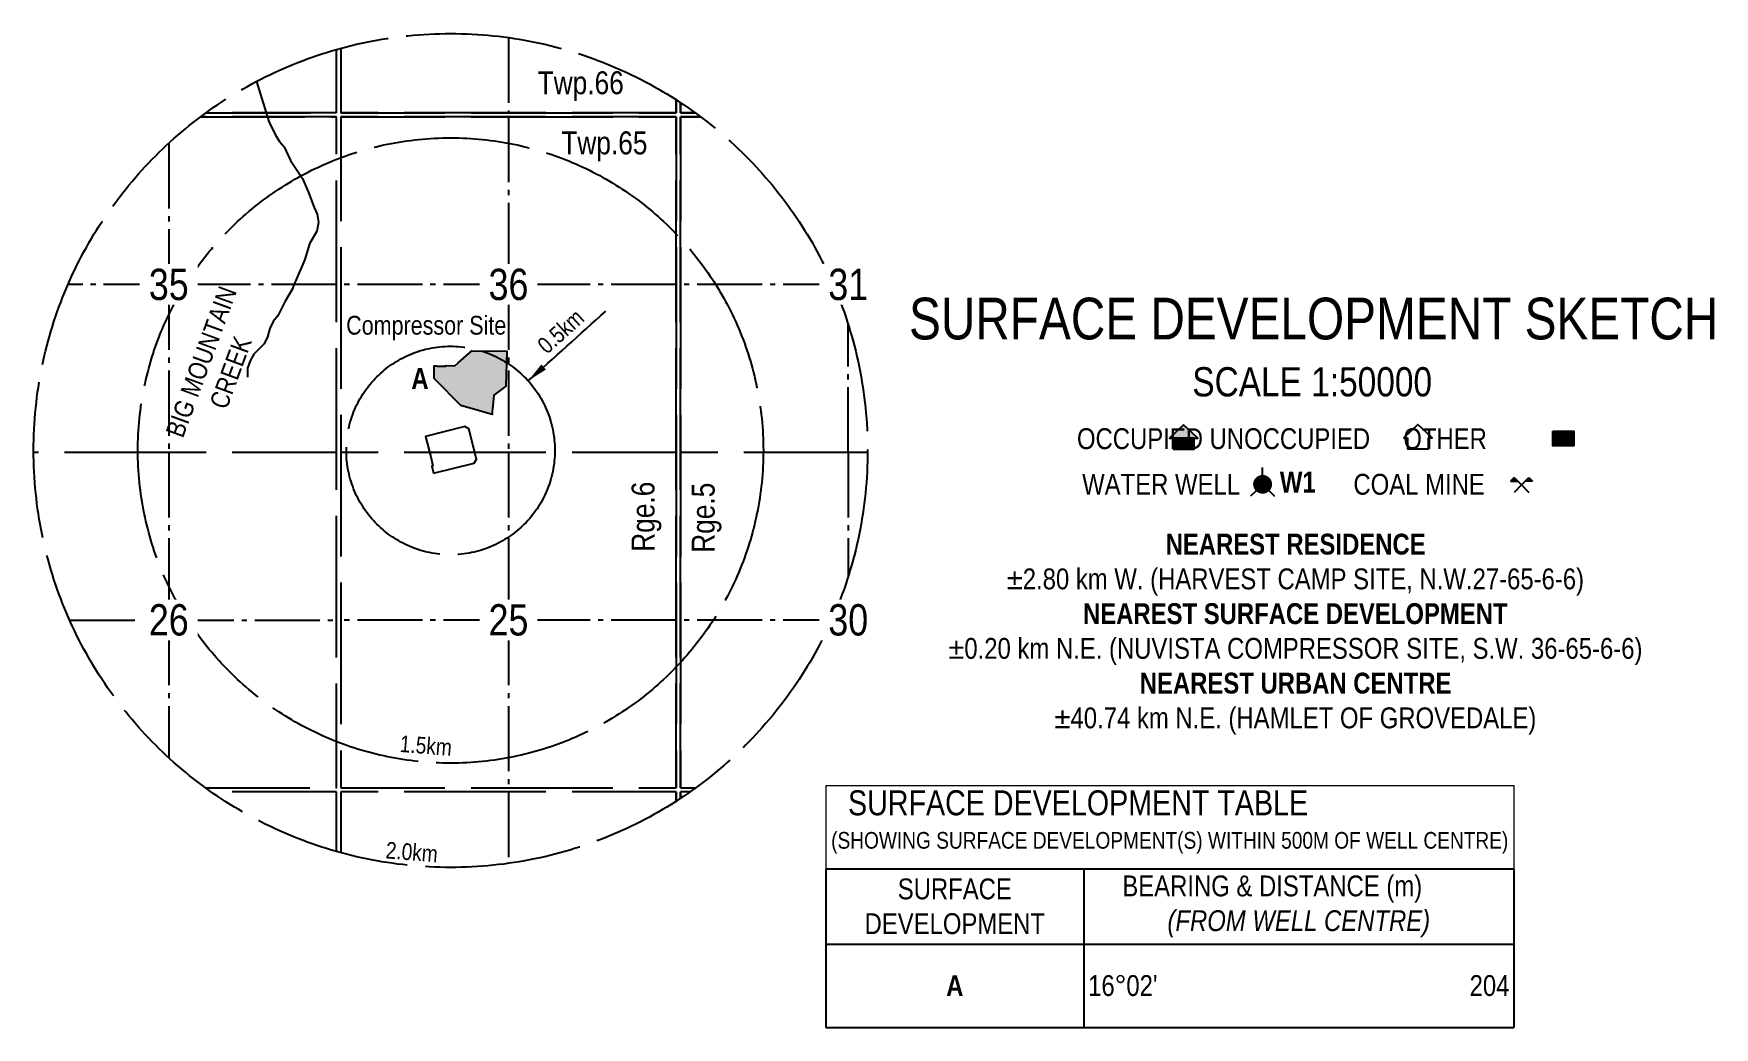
# Model space of a CAD drawing. Extents: x 382851 to 390193, y 6055218 to 6059732.
# Drawn here: x 382851 to 383658, y 6057958 to 6058435 of the extents above; entities that cross this region are included whole.
import ezdxf
from ezdxf.enums import TextEntityAlignment as Align

# ---------------------------------------------------------------- set-up
doc = ezdxf.new("R2010")
doc.units = 0
doc.header["$LTSCALE"] = 5
for name, pattern in [('foc-BUFFER', [16.75, 15, -1.75]), ('foc-QUARTERLINE', [33, 25, -3, 2, -3]), ('foc-UNSURVEYED', [12.5, 10, -2.5])]:
    doc.linetypes.add(name, pattern=pattern)
doc.layers.get('Defpoints').update_dxf_attribs({"color": 9})
for name, color, linetype in [('AS-RESIDENCE', 14, 'Continuous'), ('AS-SYMBOL', 7, 'Continuous'), ('AUX-BUFFER', 7, 'foc-BUFFER'), ('CG-NOTES', 7, 'Continuous'), ('DETAIL-T', 7, 'Continuous'), ('F-WS-S', 8, 'Continuous'), ('L-QSEC', 8, 'foc-QUARTERLINE'), ('L-USEC', 7, 'foc-UNSURVEYED'), ('P-PROPOSED', 10, 'Continuous'), ('S-7', 6, 'Continuous'), ('T-WATER', 160, 'Continuous'), ('T-WATER-T', 170, 'Continuous')]:
    doc.layers.add(name, color=color, linetype=linetype)
doc.styles.add('0', font='ARIALN.TTF')
doc.styles.add('100L', font='ARIALN.TTF', dxfattribs={"height": 11})
doc.styles.add('120', font='ARIALN.TTF', dxfattribs={"height": 13})
doc.styles.add('60L', font='ARIALN.TTF', dxfattribs={"height": 7.35})
doc.styles.add('80CG', font='ARIALN.TTF', dxfattribs={"height": 10})
doc.styles.add('BOLD', font='ARIALNB.TTF')
doc.styles.add('TXT', font='ARIALN.TTF', dxfattribs={"height": 0.2})
doc.dimstyles.new('Compass 5 000', dxfattribs={"dimscale": 5, "dimtxt": 9, "dimasz": 2, "dimexe": 0.2, "dimexo": 0.0625, "dimgap": 0.5, "dimtad": 0, "dimtih": 1, "dimtoh": 1, "dimzin": 0, "dimdsep": 46, "dimtxsty": '80CG', "dimcen": 0.1, "dimse1": 1, "dimse2": 1, "dimclrd": 256, "dimclrt": 256, "dimaunit": 1, "dimadec": 4, "dimazin": 0, "dimtfac": 0.06, "dimtofl": 0, "dimtmove": 0, "dimatfit": 1, "dimfxl": 0.2, "dimtolj": 1, "dimtzin": 0, "dimlwd": -1, "dimarcsym": 0})

msp = doc.modelspace()

# ---------------------------------------------------------------- texts
at = {"style": '100L'}
for s, rotation, p in [('Twp.66', 359.999962, (383113.871, 6058406.154)), ('Twp.65', 359.999962, (383125.228, 6058377.304)), ('Rge.6', 89.999962, (383149.263, 6058203.464)), ('Rge.5', 89.999962, (383178.113, 6058202.98))]:
    msp.add_text(s, height=11, rotation=rotation, dxfattribs=at).set_placement(p, align=Align.CENTER)
at = {"char_height": 8, "attachment_point": 1, "rotation": 355.497063, "style": '60L'}
for s, insert in [('1.5km', (383027.489, 6058098.627)), ('2.0km', (383020.734, 6058047.553))]:
    msp.add_mtext_dynamic_manual_height_columns(s, width=28.39186, gutter_width=47.5, heights=[0], dxfattribs=dict(at, insert=insert))
at = {"layer": 'AS-RESIDENCE', "style": '80CG'}
msp.add_text('Compressor Site', height=9, dxfattribs=at).set_placement((383001.39, 6058290.829))
at = {"layer": 'CG-NOTES'}
for s, insert, char_height, width, attachment_point, style in [('{\\fArial Narrow|b1|i0|c0|p34;\\C14;A}', (383036.764, 6058269.787), 10, 118.82186, 5, '0'), ('{\\H0.83333x;OCCUPIED^IUNOCCUPIED^I    OTHER}', (383450.191, 6058245.907), 12, 324.7071, 2, '80CG'), ('\\pi0.13844;{\\H0.83333x;WATER WELL}', (383354.238, 6058224.033), 12, 75.42666, 1, '80CG'), ('\\pi0.33285;{\\H0.83333x;COAL MINE}', (383484.156, 6058224.033), 12, 62.52084, 1, '80CG'), ('\\pi144.55;{\\fArial Narrow|b1|i0|c0|p34;NEAREST RESIDENCE}\\P\\pi68.352;±2.80 km W. (HARVEST CAMP SITE, N.W.27-65-6-6)\\P\\pi104.93;{\\fArial Narrow|b1|i0|c0|p34;NEAREST SURFACE DEVELOPMENT}\\P\\pi40.337;±0.20 km N.E. (NUVISTA COMPRESSOR SITE, S.W. 36-65-6-6)\\P\\pi132.15;{\\fArial Narrow|b1|i0|c0|p34;NEAREST URBAN CENTRE}\\P\\pi91.258;±40.74 km N.E. (HAMLET OF GROVEDALE)', (383249.868, 6058195.31), 10, 412.39943, 1, '80CG')]:
    msp.add_mtext(s, dxfattribs=dict(at, insert=insert, char_height=char_height, width=width, attachment_point=attachment_point, style=style))
at = {"layer": 'DETAIL-T', "color": 3, "insert": (383268.927, 6058308.533), "char_height": 20, "width": 390.0592, "attachment_point": 1, "style": '80CG'}
msp.add_mtext('\\pi2.3966;SURFACE DEVELOPMENT SKETCH\\P\\pi138.28;{\\H0.7x;SCALE 1:50000}', dxfattribs=at)
at = {"layer": 'T-WATER-T', "style": 'BOLD'}
msp.add_text('W1', height=10, dxfattribs=at).set_placement((383449.214, 6058215.073))

# ---------------------------------------------------------------- blocks, each defined once
blk = doc.blocks.new('res_abd')
at = {"color": 14}
blk.add_lwpolyline([(-1.13, -0.57), (-1.13, -1.62), (0.87, -1.62), (0.87, -0.57), (1.22, -0.57), (-0.13, 0.69), (-1.49, -0.57)], close=True, dxfattribs=at)
blk = doc.blocks.new('res_other')
blk.add_hatch(color=14).paths.add_polyline_path([(-1.09, 0.73), (0.91, 0.73), (0.91, -0.69), (-1.09, -0.69)])
at = {"color": 14}
blk.add_lwpolyline([(-1.09, 0.73), (0.91, 0.73), (0.91, -0.69), (-1.09, -0.69)], close=True, dxfattribs=at)
blk = doc.blocks.new('res_occ')
for points in [[(0.1, 0.89), (-1.26, -0.37), (1.46, -0.37)], [(-0.9, -1.43), (1.1, -1.43), (1.1, -0.37), (-0.9, -0.37)]]:
    blk.add_hatch(color=14).paths.add_polyline_path(points)
at = {"color": 14}
for points in [[(0.1, 0.89), (-1.26, -0.37), (1.46, -0.37)], [(-0.9, -1.43), (1.1, -1.43), (1.1, -0.37), (-0.9, -0.37)]]:
    blk.add_lwpolyline(points, close=True, dxfattribs=at)
blk = doc.blocks.new('WAT')
h = blk.add_hatch(color=255)
h.dxf.hatch_style = 1
edge = h.paths.add_edge_path()
edge.add_arc((0, 0), 0.9, 0, 360)
at = {"color": 170}
for p, q in [((0, 0.82), (0, 1.63)), ((-0.58, -0.58), (-1.15, -1.15)), ((0.58, -0.58), (1.15, -1.15))]:
    blk.add_line(p, q, dxfattribs=at)
blk.add_circle((0, 0), 0.8, dxfattribs=at)
blk = doc.blocks.new('Mine')
at = {"layer": 'AS-SYMBOL'}
h = blk.add_hatch(color=161, dxfattribs=at)
h.dxf.hatch_style = 1
h.paths.add_polyline_path([(-0.71, 0.71), (-1.06, 0.35), (-0.35, 0.35)])
h = blk.add_hatch(color=161, dxfattribs=at)
h.dxf.hatch_style = 1
h.paths.add_polyline_path([(0.71, 0.71), (0.35, 0.35), (1.06, 0.35)])
at = {"layer": 'AS-SYMBOL', "color": 161}
for p, q in [((-0.71, 0.71), (-1.06, 0.35)), ((-1.06, 0.35), (-0.35, 0.35)), ((-0.71, 0.71), (0, 0)), ((0, 0), (-0.71, -0.71)), ((0, 0), (0.71, 0.71)), ((0, 0), (0.71, -0.71)), ((1.06, 0.35), (0.35, 0.35)), ((0.71, 0.71), (1.06, 0.35))]:
    blk.add_line(p, q, dxfattribs=at)
blk = doc.blocks.new('*T169')
at = {"layer": 'CG-NOTES', "color": 0, "lineweight": -2, "transparency": 16777216}
for p, q in [((0, -40), (123.82, -40)), ((0, -40), (0, -116.08)), ((123.82, -40), (123.82, -116.08)), ((330, -40), (330, -116.08)), ((0, -76.08), (330, -76.08)), ((0, -116.08), (330, -116.08))]:
    blk.add_line(p, q, dxfattribs=at)
at = {"layer": 'Defpoints', "color": 8, "linetype": 'ByBlock', "lineweight": 0, "transparency": 16777216}
for p, q in [((0, 0), (330, 0)), ((0, 0), (0, -40)), ((330, 0), (330, -40)), ((123.82, -40), (330, -40))]:
    blk.add_line(p, q, dxfattribs=at)
at = {"layer": 'CG-NOTES', "color": 154, "transparency": 16777216, "insert": (165, -2.33), "char_height": 12, "width": 325, "attachment_point": 2, "style": 'BOLD'}
blk.add_mtext('{\\fArial Narrow|b0|i0|c0|p34;\\C14;SURFACE DEVELOPMENT TABLE\\fArial Narrow|b1|i0|c0|p34;\\H0.99999x;                        \\fArial Narrow|b0|i0|c0|p34;\\H0.66667x;\\C7;(SHOWING SURFACE DEVELOPMENT(S) WITHIN 500M OF WELL CENTRE)}', dxfattribs=at)
at = {"layer": 'CG-NOTES', "transparency": 16777216, "char_height": 10, "attachment_point": 5, "style": '0'}
for s, insert, width in [('SURFACE DEVELOPMENT', (61.91, -58.04), 118.8219), ('BEARING & DISTANCE (m)         {\\fArial Narrow|b0|i1|c0|p34;(FROM WELL CENTRE)}', (226.91, -58.04), 201.1781), ('{\\fArial Narrow|b1|i0|c0|p34;\\C14;A}', (61.91, -96.08), 118.8219), ("16%%D02'                                               204", (226.91, -96.08), 201.1781)]:
    blk.add_mtext(s, dxfattribs=dict(at, insert=insert, width=width))

# ---------------------------------------------------------------- hatches: boundary and pattern name
at = {"layer": 'AS-RESIDENCE'}
h = msp.add_hatch(color=256, dxfattribs=at)
h.dxf.hatch_style = 1
h.paths.add_polyline_path([(383071.362, 6058253.562), (383071.349, 6058252.537), (383056.412, 6058256.827), (383054.944, 6058258.308), (383045.545, 6058267.79), (383043.57, 6058269.781), (383043.645, 6058275.786), (383044.628, 6058275.774), (383045.133, 6058275.768), (383045.644, 6058275.762), (383047.133, 6058275.742), (383048.144, 6058275.73), (383049.133, 6058275.718), (383049.14, 6058275.969), (383053.537, 6058275.899), (383055.046, 6058277.235), (383061.613, 6058283.06), (383078.429, 6058282.855), (383078.006, 6058266.086), (383072.256, 6058261.81), (383071.528, 6058255.072), (383071.419, 6058254.064)])

# ---------------------------------------------------------------- linework, layer by layer
msp.add_line((383355.204, 6058034.545), (383561.382, 6058034.545))
at = {"layer": 'AS-RESIDENCE', "color": 14}
for points in [[(383071.362, 6058253.562), (383071.349, 6058252.537), (383056.412, 6058256.827), (383054.944, 6058258.308), (383045.545, 6058267.79), (383043.57, 6058269.781), (383043.645, 6058275.786), (383044.628, 6058275.774), (383045.133, 6058275.768), (383045.644, 6058275.762), (383047.133, 6058275.742), (383048.144, 6058275.73), (383049.133, 6058275.718), (383049.14, 6058275.969), (383053.537, 6058275.899), (383055.046, 6058277.235), (383061.613, 6058283.06), (383078.429, 6058282.855), (383078.006, 6058266.086), (383072.256, 6058261.81), (383071.528, 6058255.072), (383071.419, 6058254.064), (383071.362, 6058253.562)], [(383580.201, 6058244.585), (383590.201, 6058244.585), (383590.201, 6058237.446), (383580.201, 6058237.446)]]:
    msp.add_lwpolyline(points, close=True, dxfattribs=at)
at = {"layer": 'AUX-BUFFER'}
for radius in [200, 150, 50]:
    msp.add_circle((383051.461, 6058235.235), radius, dxfattribs=at)
at = {"layer": 'L-QSEC', "color": 253, "ltscale": 0.25}
for p, q in [((383079.234, 6058433.297), (383079.234, 6058397.296)), ((383079.234, 6058395.284), (383079.234, 6058314.817)), ((382916.288, 6058382.64), (382916.288, 6058314.817)), ((382916.288, 6058314.817), (382867.976, 6058314.817)), ((382916.288, 6058314.817), (382916.288, 6058234.35)), ((382996.755, 6058314.817), (382916.288, 6058314.817)), ((383079.234, 6058314.817), (382998.767, 6058314.817)), ((383079.234, 6058314.817), (383079.234, 6058234.35)), ((383159.701, 6058314.817), (383079.234, 6058314.817)), ((383242.18, 6058314.817), (383161.713, 6058314.817)), ((383242.18, 6058234.35), (383242.18, 6058295.452)), ((382916.288, 6058234.35), (382916.288, 6058153.882)), ((383079.234, 6058234.35), (383079.234, 6058153.882)), ((383242.18, 6058234.35), (383242.18, 6058175.019)), ((382868.754, 6058153.882), (382916.288, 6058153.882)), ((382916.288, 6058153.882), (382916.288, 6058087.83)), ((382916.288, 6058153.882), (382996.755, 6058153.882)), ((383079.234, 6058153.882), (382998.767, 6058153.882)), ((383079.234, 6058153.882), (383079.234, 6058073.415)), ((383159.701, 6058153.882), (383079.234, 6058153.882)), ((383242.18, 6058153.882), (383161.713, 6058153.882)), ((383079.234, 6058071.403), (383079.234, 6058037.173))]:
    msp.add_line(p, q, dxfattribs=at)
at = {"layer": 'L-USEC', "color": 253}
for p, q in [((382996.755, 6058397.296), (382996.755, 6058427.608)), ((382998.767, 6058428.169), (382998.767, 6058397.296)), ((382996.755, 6058314.817), (382996.755, 6058395.284)), ((382998.767, 6058395.284), (382998.767, 6058314.817)), ((382996.755, 6058234.35), (382996.755, 6058314.817)), ((382998.767, 6058314.817), (382998.767, 6058234.35)), ((382916.288, 6058234.35), (382851.463, 6058234.35)), ((382996.755, 6058234.35), (382916.288, 6058234.35)), ((382996.755, 6058153.882), (382996.755, 6058234.35)), ((382998.767, 6058234.35), (382998.767, 6058153.882)), ((383079.234, 6058234.35), (382998.767, 6058234.35)), ((383159.701, 6058234.35), (383079.234, 6058234.35)), ((383242.18, 6058234.35), (383161.713, 6058234.35)), ((383251.459, 6058234.35), (383242.18, 6058234.35)), ((382996.755, 6058073.415), (382996.755, 6058153.882)), ((382998.767, 6058153.882), (382998.767, 6058073.415)), ((382933.926, 6058073.415), (382996.755, 6058073.415)), ((382996.755, 6058071.403), (382936.747, 6058071.403)), ((382996.755, 6058042.862), (382996.755, 6058071.403)), ((382998.767, 6058073.415), (383079.234, 6058073.415)), ((382998.767, 6058071.403), (382998.767, 6058042.302)), ((383079.234, 6058071.403), (382998.767, 6058071.403)), ((383079.234, 6058073.415), (383159.701, 6058073.415)), ((383159.701, 6058071.403), (383079.234, 6058071.403)), ((383161.713, 6058073.415), (383168.995, 6058073.415)), ((383166.174, 6058071.403), (383161.713, 6058071.403))]:
    msp.add_line(p, q, dxfattribs=at)
at = {"layer": 'L-USEC'}
for p, q in [((382934.259, 6058397.296), (382996.755, 6058397.296)), ((382996.755, 6058397.296), (382934.259, 6058397.296)), ((382998.767, 6058397.296), (383079.234, 6058397.296)), ((383079.234, 6058397.296), (382998.767, 6058397.296)), ((383079.234, 6058397.296), (383159.701, 6058397.296)), ((383159.701, 6058397.296), (383079.234, 6058397.296)), ((383159.701, 6058397.296), (383159.701, 6058403.414)), ((383159.701, 6058403.414), (383159.701, 6058397.296)), ((383161.713, 6058397.296), (383161.713, 6058402.101)), ((383161.713, 6058402.101), (383161.713, 6058397.296)), ((383168.663, 6058397.296), (383161.713, 6058397.296)), ((383161.713, 6058397.296), (383168.663, 6058397.296)), ((382931.526, 6058395.284), (382996.755, 6058395.284)), ((382996.755, 6058395.284), (382931.526, 6058395.284)), ((382998.767, 6058395.284), (383079.234, 6058395.284)), ((383079.234, 6058395.284), (382998.767, 6058395.284)), ((383079.234, 6058395.284), (383159.701, 6058395.284)), ((383159.701, 6058395.284), (383079.234, 6058395.284)), ((383159.701, 6058395.284), (383159.701, 6058314.817)), ((383159.701, 6058314.817), (383159.701, 6058395.284)), ((383161.713, 6058395.284), (383161.713, 6058314.817)), ((383171.395, 6058395.284), (383161.713, 6058395.284)), ((383161.713, 6058395.284), (383171.395, 6058395.284)), ((383161.713, 6058314.817), (383161.713, 6058395.284)), ((383159.701, 6058314.817), (383159.701, 6058234.35)), ((383159.701, 6058234.35), (383159.701, 6058314.817)), ((383161.713, 6058314.817), (383161.713, 6058234.35)), ((383161.713, 6058234.35), (383161.713, 6058314.817)), ((383159.701, 6058234.35), (383159.701, 6058153.882)), ((383159.701, 6058153.882), (383159.701, 6058234.35)), ((383161.713, 6058234.35), (383161.713, 6058153.882)), ((383161.713, 6058153.882), (383161.713, 6058234.35)), ((383159.701, 6058153.882), (383159.701, 6058073.415)), ((383159.701, 6058073.415), (383159.701, 6058153.882)), ((383161.713, 6058153.882), (383161.713, 6058073.415)), ((383161.713, 6058073.415), (383161.713, 6058153.882)), ((383159.701, 6058071.403), (383159.701, 6058067.057)), ((383159.701, 6058067.057), (383159.701, 6058071.403)), ((383161.713, 6058071.403), (383161.713, 6058068.369)), ((383161.713, 6058068.369), (383161.713, 6058071.403))]:
    msp.add_line(p, q, dxfattribs=at)
at = {"layer": 'P-PROPOSED', "flags": 128}
msp.add_lwpolyline([(383043.289, 6058224.292), (383062.748, 6058229.179), (383063.839, 6058231), (383060.168, 6058245.646), (383058.347, 6058246.736), (383039.473, 6058242.007), (383041.93, 6058232.2), (383042.97, 6058227.81), (383042.483, 6058227.698), (383043.289, 6058224.292)], dxfattribs=at)
at = {"layer": 'T-WATER', "linetype": 'Continuous'}
msp.add_lwpolyline([(382958.377, 6058412.253), (382964.247, 6058393.054), (382967.524, 6058386.569), (382969.459, 6058383.485), (382971.68, 6058380.924), (382974.732, 6058374.342), (382980.415, 6058365.661), (382983.346, 6058358.985), (382985.976, 6058351.85), (382987.412, 6058348.578), (382988.14, 6058344.539), (382987.354, 6058340.466), (382983.85, 6058334.302), (382981.55, 6058326.846), (382977.001, 6058316.457), (382976.51, 6058315.128), (382975.645, 6058312.785), (382971.934, 6058306.54), (382968.621, 6058299.79), (382966.31, 6058297.166), (382964.749, 6058293.715), (382963.621, 6058289.839), (382962.071, 6058286.387), (382957.082, 6058281.453), (382955.278, 6058278.327), (382954.01, 6058274.761), (382954.127, 6058270.371)], dxfattribs=at)

# ---------------------------------------------------------------- block references
msp.add_blockref('*T169', (383231.382, 6058074.545))
at = {"layer": 'AS-RESIDENCE', "xscale": 5, "yscale": 5, "zscale": 5}
for name, p in [('res_occ', (383402.531, 6058243.032)), ('res_abd', (383516.101, 6058244.197)), ('res_other', (383585.672, 6058240.882))]:
    msp.add_blockref(name, p, dxfattribs=at)
at = {"layer": 'AS-SYMBOL', "color": 161, "xscale": 5, "yscale": 5, "zscale": 5}
msp.add_blockref('Mine', (383565.151, 6058218.709), dxfattribs=at)
at = {"layer": 'F-WS-S', "xscale": 5, "yscale": 5, "zscale": 5}
msp.add_blockref('WAT', (383440.937, 6058219.003), dxfattribs=at)

msp.set_redraw_order([(e.dxf.handle, doc.entitydb.next_handle()) for e in msp.query("TEXT MTEXT ATTDEF DIMENSION ARC_DIMENSION")])  # texts and dimensions are drawn at this point

# ---------------------------------------------------------------- next in the draw order: texts
at = {"layer": 'S-7', "char_height": 15, "width": 23.30832, "attachment_point": 5, "style": '120', "bg_fill": 3, "box_fill_scale": 1.15, "bg_fill_color": 256}
for s, insert, bg_fill_transparency in [('35', (382916.288, 6058314.817), 152), ('36', (383079.234, 6058314.817), 157), ('31', (383242.18, 6058314.817), 13369376), ('26', (382916.288, 6058153.882), 147), ('25', (383079.234, 6058153.882), 162), ('30', (383242.18, 6058153.882), 13369371)]:
    msp.add_mtext(s, dxfattribs=dict(at, insert=insert, bg_fill_transparency=bg_fill_transparency))

# ---------------------------------------------------------------- next in the draw order: texts
at = {"insert": (383092.307, 6058287.025), "char_height": 8, "attachment_point": 1, "rotation": 41.998851, "style": '60L'}
msp.add_mtext_dynamic_manual_height_columns('0.5km', width=28.39186, gutter_width=47.5, heights=[0], dxfattribs=at)
at = {"layer": 'T-WATER-T', "insert": (382927.624, 6058279.355), "char_height": 9, "width": 83.15593, "attachment_point": 2, "rotation": 69.843152, "style": 'TXT'}
msp.add_mtext('BIG MOUNTAIN \\PCREEK', dxfattribs=at)

# ---------------------------------------------------------------- next in the draw order: leaders
at = {"path_type": 1}
msp.add_leader([(383088.664, 6058268.641), (383125.867, 6058302.046)], dimstyle='Compass 5 000', override={"dimgap": 0.5, "dimtad": 0}, dxfattribs=at)

doc.saveas('drawing.dxf')
